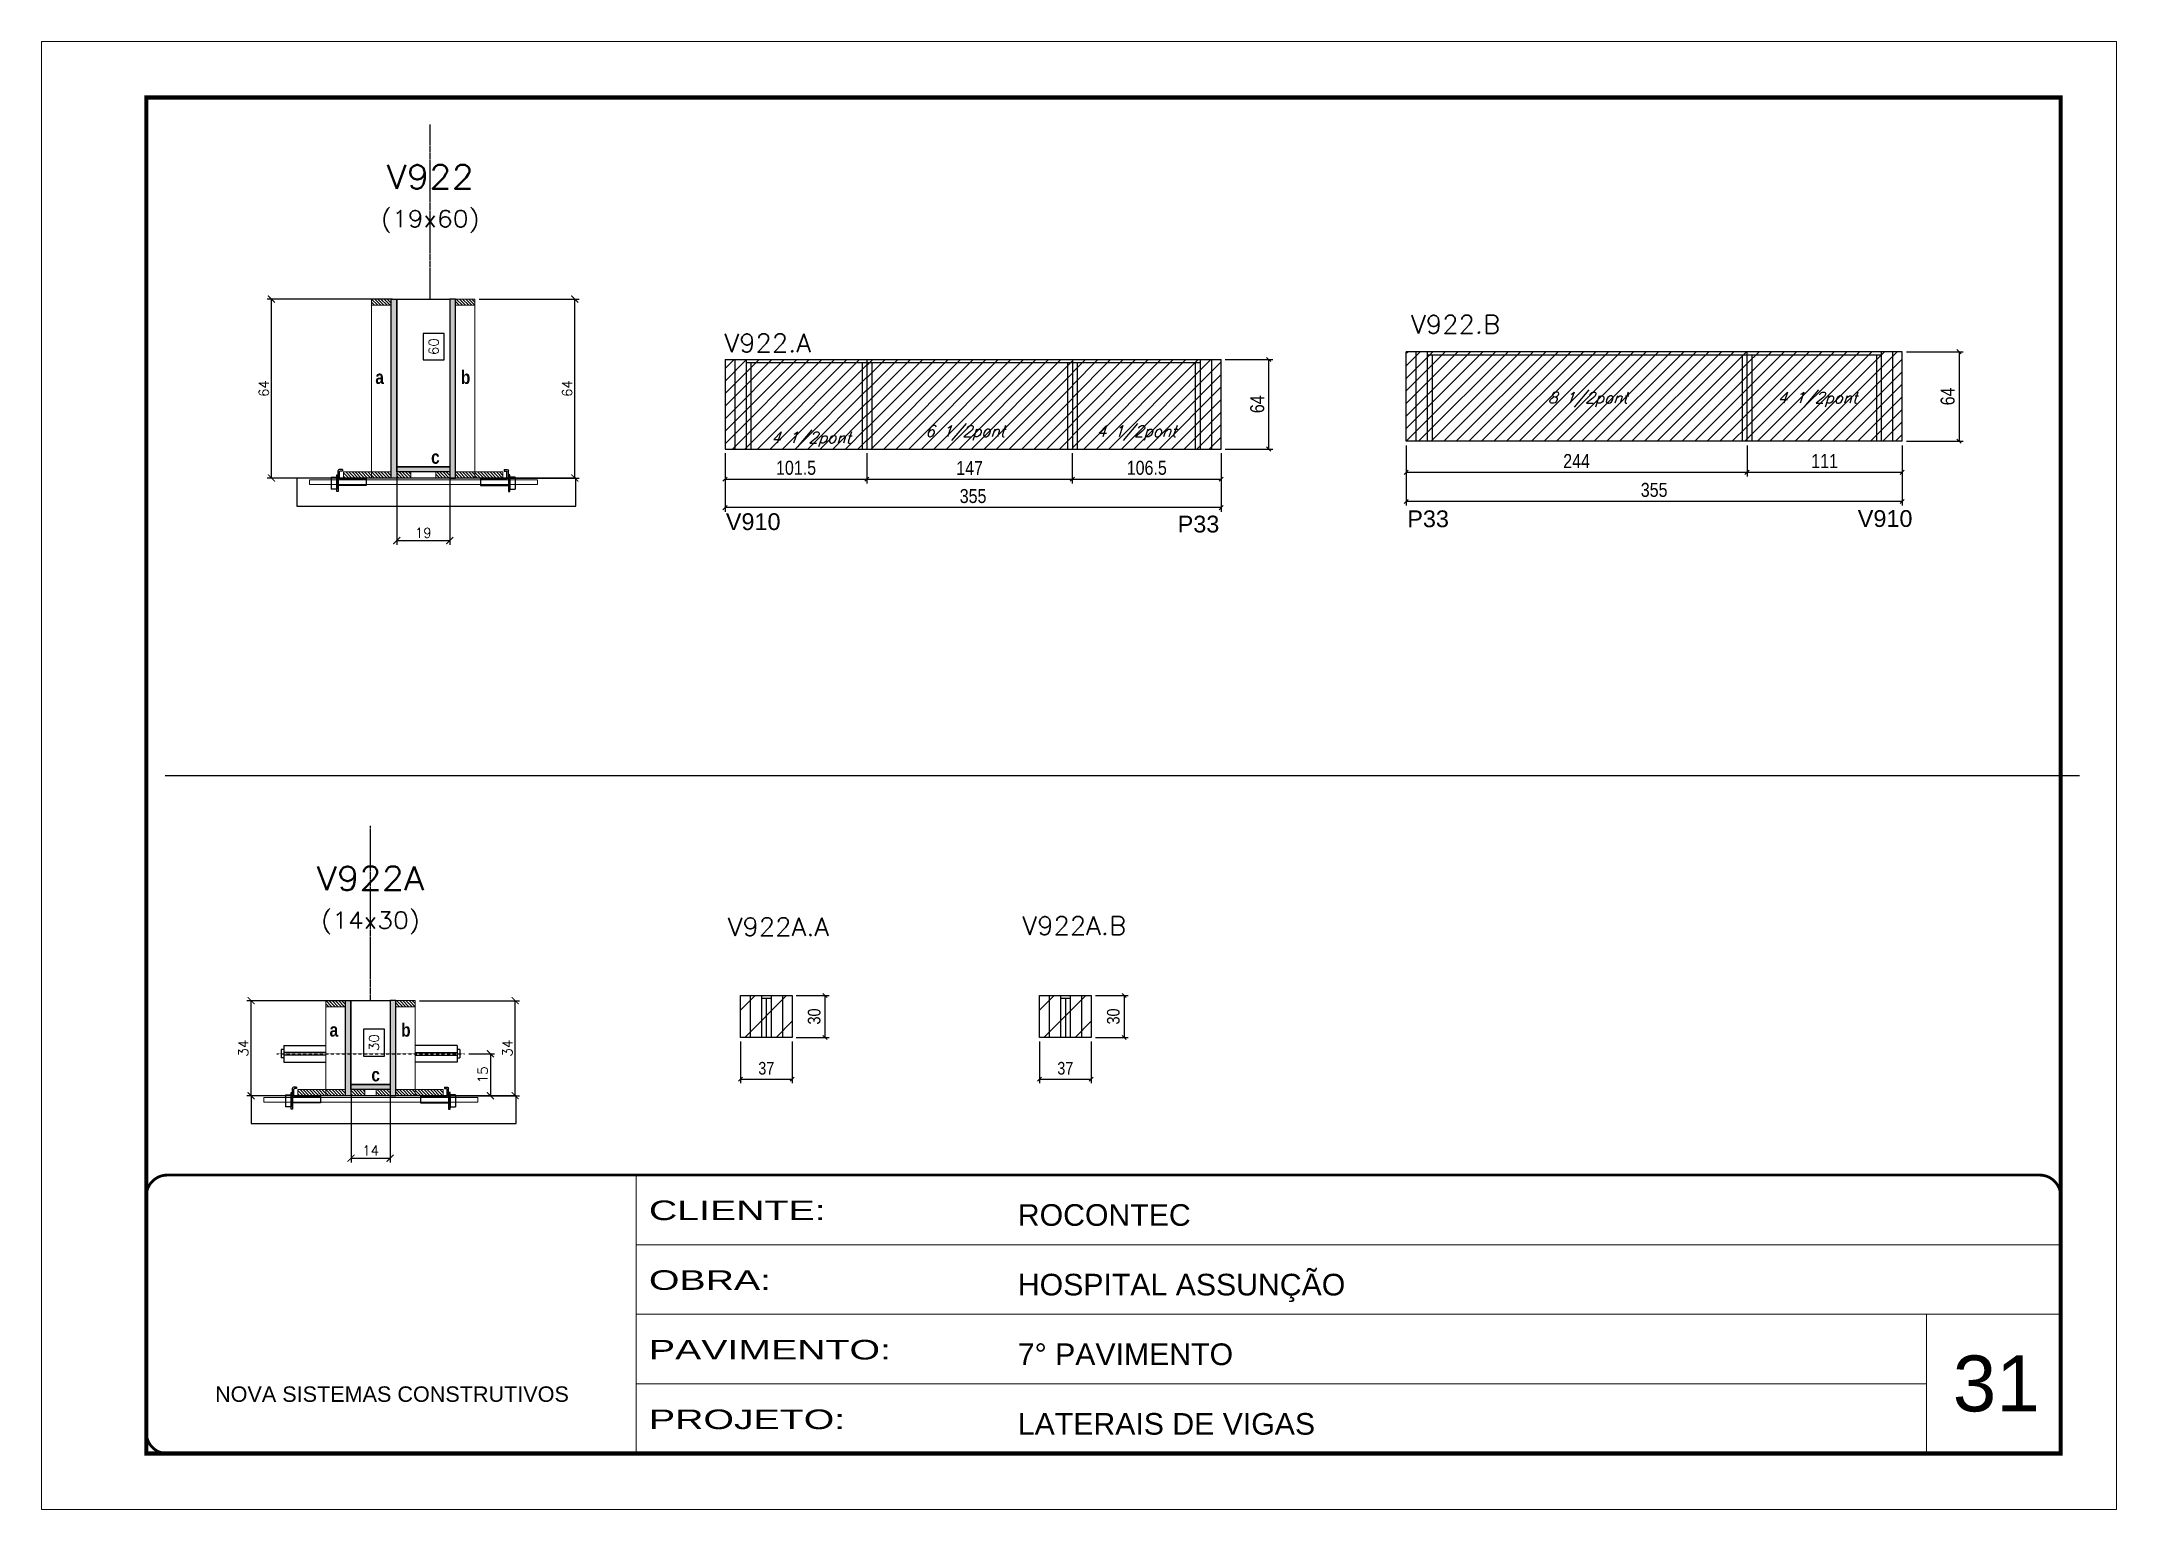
# Model space of a CAD drawing. Extents: x -20960 to -5926, y -2106 to 21915.
# Drawn here: x -9010 to -7525, y 12825 to 13875 of the extents above; entities that cross this region are included whole.
import ezdxf
from ezdxf.enums import TextEntityAlignment as Align

# ---------------------------------------------------------------- set-up
doc = ezdxf.new("R2010")
doc.units = 0
for name, pattern in [('CONTINUO', [0]), ('DASHED', [0.75, 0.5, -0.25]), ('HIDDEN', [0.375, 0.25, -0.125])]:
    doc.linetypes.add(name, pattern=pattern)
for name, color, linetype in [('5', 5, 'Continuous'), ('barrote', 251, 'Continuous'), ('COTA', 241, 'Continuous'), ('Cota Seção (2x)', 4, 'Continuous'), ('detalhes', 4, 'Continuous'), ('Painéis', 200, 'Continuous'), ('presilha', 1, 'Continuous'), ('Reaproveitamento', 251, 'Continuous'), ('SARR_2.2x7', 40, 'Continuous'), ('SARR_3.5x7', 81, 'Continuous'), ('TENSOR', 3, 'Continuous'), ('texto', 7, 'Continuous'), ('Texto de Titulo', 7, 'Continuous'), ('Texto Qtd Sarr', 242, 'Continuous')]:
    doc.layers.add(name, color=color, linetype=linetype)
for name, color, linetype, lineweight in [('CARIMBO', 255, 'Continuous', 9), ('CONCRETO', 251, 'Continuous', 25), ('Folhas', 255, 'Continuous', 9), ('Hachura', 251, 'Continuous', 9), ('Madeira', 126, 'Continuous', 18), ('SARRAFO DE PRESSAO', 251, 'DASHED', 9), ('SCO-___-LAJ', 2, 'Continuous', 0), ('Texto Seção', 7, 'Continuous', 15)]:
    doc.layers.add(name, color=color, linetype=linetype, lineweight=lineweight)
doc.styles.add('ARIAL', font='arial.ttf')
doc.styles.add('COTA TECNICA', font='techl___.ttf', dxfattribs={"height": 10})
doc.styles.add('COTA TECNICA-50', font='techl___.ttf', dxfattribs={"height": 9})
doc.styles.add('REGUA-120', font='ROMANS.shx', dxfattribs={"height": 15})
doc.styles.add('Romans', font='romans.shx')
doc.styles.get("Standard").update_dxf_attribs({"font": 'arial.ttf'})
doc.styles.add('TECNICA', font='techb___.ttf', dxfattribs={"height": 10})
doc.styles.add('Tecnologia', font='')
doc.styles.get('Tecnologia').set_extended_font_data('Forgotten Futurist')
doc.dimstyles.new('COTA PAINEL-50', dxfattribs={"dimtxt": 9, "dimasz": 3, "dimexe": 3, "dimexo": 3, "dimgap": 3, "dimtad": 1, "dimdec": 1, "dimzin": 12, "dimdsep": 46, "dimtxsty": 'COTA TECNICA-50', "dimblk1": 'OBLIQUE', "dimblk2": 'OBLIQUE', "dimsah": 1, "dimcen": 0.9, "dimclrd": 4, "dimclre": 4, "dimclrt": 240, "dimadec": 1, "dimazin": 3, "dimtfac": 1, "dimtdec": 1, "dimtmove": 0, "dimatfit": 3, "dimfxl": 1, "dimtolj": 1, "dimtzin": 12, "dimarcsym": 0})
doc.dimstyles.new('Cota Seção (2x)', dxfattribs={"dimtxt": 7, "dimasz": 5, "dimexe": 3, "dimexo": 3, "dimgap": 2, "dimtad": 3, "dimdec": 1, "dimlfac": 0.5, "dimzin": 12, "dimdsep": 46, "dimtxsty": 'Romans', "dimblk": 'ARCHTICK', "dimcen": 0, "dimclrd": 4, "dimclre": 4, "dimclrt": 1, "dimadec": 1, "dimazin": 3, "dimtfac": 1, "dimtdec": 1, "dimtmove": 0, "dimatfit": 3, "dimldrblk": 'OBLIQUE', "dimfxl": 1, "dimtolj": 1, "dimtzin": 12, "dimarcsym": 0})
doc.dimstyles.new('Cota Seção interna', dxfattribs={"dimtxt": 7, "dimasz": 6, "dimexe": 0.18, "dimexo": 2, "dimgap": -4, "dimtad": 3, "dimdec": 1, "dimlfac": 0.5, "dimzin": 12, "dimdsep": 46, "dimtxsty": 'Romans', "dimblk": 'ARCHTICK', "dimcen": 0.09, "dimse1": 1, "dimse2": 1, "dimsd1": 1, "dimsd2": 1, "dimclrd": 180, "dimclre": 5, "dimclrt": 1, "dimadec": 0, "dimazin": 3, "dimtfac": 1, "dimtdec": 1, "dimtofl": 0, "dimtmove": 0, "dimatfit": 3, "dimldrblk": 'ARCHTICK', "dimfxl": 1, "dimtolj": 1, "dimtzin": 0, "dimarcsym": 0})
doc.dimstyles.new('PAINEL', dxfattribs={"dimtxt": 10, "dimasz": 3, "dimexe": 3, "dimexo": 3, "dimgap": 3, "dimtad": 1, "dimdec": 1, "dimzin": 12, "dimdsep": 46, "dimtxsty": 'COTA TECNICA', "dimblk1": 'OBLIQUE', "dimblk2": 'OBLIQUE', "dimsah": 1, "dimcen": 0.9, "dimclrd": 4, "dimclre": 4, "dimclrt": 240, "dimadec": 1, "dimazin": 3, "dimtfac": 1, "dimtdec": 1, "dimtmove": 0, "dimatfit": 3, "dimfxl": 1, "dimtolj": 1, "dimtzin": 12, "dimarcsym": 0})
pattern_1 = [(315, (14158.1016, 4891.6984), (1.12253202, 1.12253202), [])]
pattern_2 = [(315, (14168.1016, 4891.6984), (1.12253202, 1.12253202), [])]
pattern_3 = [(315, (14200.8517, 5333.4615), (1.12253202, 1.12253202), [])]
pattern_4 = [(315, (14200.8517, 5259.8615), (1.12253202, 1.12253202), [])]
pattern_5 = [(45, (-150141.1516, -16749.981), (-4.49012806, 4.49012806), [])]
pattern_6 = [(45, (-149043.5506, -16953.9955), (-4.49012806, 4.49012806), [])]

msp = doc.modelspace()

# ---------------------------------------------------------------- texts
at = {"layer": '5', "linetype": 'Continuous'}
for s, rotation, p in [('V910', 0.00004, (-8520.24, 13525.93)), ('P33', 0.00004, (-8196.89, 13524.21)), ('P33', 359.99996, (-8032.56, 13527.99)), ('V910', 359.99996, (-7710.16, 13528.16))]:
    msp.add_text(s, height=12, rotation=rotation, dxfattribs=at).set_placement(p)
at = {"layer": 'CARIMBO', "style": 'ARIAL'}
msp.add_text('31', height=40, dxfattribs=at).set_placement((-7642.14, 12895.51))
at = {"layer": 'detalhes', "style": 'TECNICA'}
for s, p in [('a', (-8771.07, 13630.44)), ('b', (-8709.84, 13630.43)), ('c', (-8731.17, 13573.34)), ('b', (-8752.59, 13163.57)), ('a', (-8803.82, 13163.58)), ('c', (-8773.92, 13131.58))]:
    msp.add_text(s, height=9.6, dxfattribs=at).set_placement(p)
at = {"layer": 'texto', "color": 2, "char_height": 8, "attachment_point": 5, "style": 'Romans'}
for s, insert in [('{\\Q19;\\C256;8 1/2pont}', (-7903.38, 13619.26)), ('{\\Q19;\\C256;4 1/2pont}', (-7738.99, 13619.26)), ('{\\Q19;\\C256;4 1/2pont}', (-8459.29, 13590.77)), ('{\\Q19;\\C256;6 1/2pont}', (-8349.02, 13595.33)), ('{\\Q19;\\C256;4 1/2pont}', (-8226.31, 13595.33))]:
    msp.add_mtext(s, dxfattribs=dict(at, insert=insert))
at = {"layer": 'Texto Seção', "style": 'REGUA-120', "width": 1.05}
for s, p in [('V922.B', (-8029.79, 13666.54)), ('V922.A', (-8521.23, 13653.21)), ('V922A.A', (-8518.85, 13235.67)), ('V922A.B', (-8307.99, 13236.46))]:
    msp.add_text(s, height=13, dxfattribs=at).set_placement(p)

# ---------------------------------------------------------------- blocks, each defined once
blk = doc.blocks.new('9999999999')
at = {"color": 30, "linetype": 'CONTINUO'}
for p, q in [((98564.6, 34230.2), (98564.6, 34429.4)), ((98564.6, 34379.6), (99584, 34379.6)), ((98564.6, 34329.8), (99488, 34329.8)), ((99584, 34329.8), (99488, 34329.8)), ((99488, 34329.8), (99488, 34230.2)), ((98564.6, 34280), (99488, 34280))]:
    blk.add_line(p, q, dxfattribs=at)
at = {"color": 30, "linetype": 'CONTINUO', "const_width": 2}
blk.add_lwpolyline([(99584, 34230.2), (99584, 34414.4, 0.414214), (99569, 34429.4), (98229, 34429.4, 0.414214), (98214, 34414.4), (98214, 34245.2, 0.414214), (98229, 34230.2), (99584, 34230.2)], format="xyb", dxfattribs=at)
at = {"layer": 'Folhas'}
blk.add_lwpolyline([(98139, 34190.2), (99624, 34190.2), (99624, 35240.2), (98139, 35240.2)], close=True, dxfattribs=at)
at = {"layer": 'Folhas', "color": 30, "const_width": 3}
blk.add_lwpolyline([(98214, 34230.2), (99584, 34230.2), (99584, 35200.2), (98214, 35200.2)], close=True, dxfattribs=at)
at = {"color": 7, "linetype": 'Continuous', "ltscale": 5, "style": 'ARIAL'}
for s, height, p in [('ROCONTEC', 15.48, (98837.7, 34393.1)), ('HOSPITAL ASSUNÇÃO', 15.483, (98837.7, 34343.3)), ('7° PAVIMENTO', 15.483, (98837.7, 34293.5)), ('NOVA SISTEMAS CONSTRUTIVOS', 11.059, (98263.2, 34267.2)), ('LATERAIS DE VIGAS', 15.483, (98837.7, 34243.7))]:
    blk.add_text(s, height=height, dxfattribs=at).set_placement(p)
at = {"layer": 'Folhas', "color": 7, "style": 'Tecnologia', "width": 1.5}
for s, p in [('CLIENTE:', (98573.7, 34397.2)), ('OBRA:', (98573.7, 34347.3)), ('PAVIMENTO:', (98573.7, 34297.5)), ('PROJETO:', (98573.7, 34247.7))]:
    blk.add_text(s, height=14, dxfattribs=at).set_placement(p)
blk = doc.blocks.new('_ArchTick')
at = {"color": 0, "linetype": 'ByBlock', "const_width": 0.15}
blk.add_lwpolyline([(-0.5, -0.5), (0.5, 0.5)], dxfattribs=at)
blk = doc.blocks.new('*D1193')
at = {"layer": 'COTA', "color": 4, "lineweight": -2, "transparency": 16777216}
for p, q in [((-8791.5, 13189.3), (-8863, 13189.3)), ((-8860, 13121.3), (-8860, 13189.3)), ((-8829.5, 13121.3), (-8863, 13121.3))]:
    blk.add_line(p, q, dxfattribs=at)
at = {"layer": 'Defpoints', "color": 0, "transparency": 16777216}
for p in [(-8860, 13189.3), (-8788.5, 13189.3), (-8826.5, 13121.3)]:
    blk.add_point(p, dxfattribs=at)
at = {"layer": 'COTA', "color": 4, "lineweight": -2, "transparency": 16777216, "xscale": 5, "yscale": 5, "zscale": 5}
for p, rotation in [((-8860, 13189.3), 90), ((-8860, 13121.3), 270)]:
    blk.add_blockref('_ArchTick', p, dxfattribs=dict(at, rotation=rotation))
at = {"layer": 'COTA', "color": 1, "transparency": 16777216, "insert": (-8865.5, 13155.3), "char_height": 7, "attachment_point": 5, "rotation": 90, "style": 'Romans'}
blk.add_mtext('\\A1;34', dxfattribs=at)
blk = doc.blocks.new('_Oblique')
at = {"color": 0, "linetype": 'ByBlock', "lineweight": -2}
blk.add_line((-0.5, -0.5), (0.5, 0.5), dxfattribs=at)
blk = doc.blocks.new('*D1194')
at = {"layer": 'COTA', "color": 4, "lineweight": -2, "transparency": 16777216}
for p, q in [((-8739.5, 13189.3), (-8668, 13189.3)), ((-8671, 13121.3), (-8671, 13189.3)), ((-8719.5, 13121.3), (-8668, 13121.3))]:
    blk.add_line(p, q, dxfattribs=at)
at = {"layer": 'Defpoints', "color": 0, "transparency": 16777216}
for p in [(-8742.5, 13189.3), (-8671, 13189.3), (-8722.5, 13121.3)]:
    blk.add_point(p, dxfattribs=at)
at = {"layer": 'COTA', "color": 4, "lineweight": -2, "transparency": 16777216, "xscale": 5, "yscale": 5, "zscale": 5}
for p, rotation in [((-8671, 13189.3), 90), ((-8671, 13121.3), 270)]:
    blk.add_blockref('_ArchTick', p, dxfattribs=dict(at, rotation=rotation))
at = {"layer": 'COTA', "color": 1, "transparency": 16777216, "insert": (-8676.5, 13155.3), "char_height": 7, "attachment_point": 5, "rotation": 90, "style": 'Romans'}
blk.add_mtext('\\A1;34', dxfattribs=at)
blk = doc.blocks.new('*D1195')
at = {"layer": 'Cota Seção (2x)', "color": 180, "lineweight": -2, "transparency": 16777216}
for p, q in [((-8764.5, 13169), (-8779.5, 13169)), ((-8779.5, 13169), (-8779.5, 13149.7)), ((-8764.5, 13149.7), (-8764.5, 13169)), ((-8779.5, 13149.7), (-8764.5, 13149.7))]:
    blk.add_line(p, q, dxfattribs=at)
at = {"layer": 'Defpoints', "color": 0, "transparency": 16777216}
for p in [(-8760.5, 13189.3), (-8760.5, 13189.3), (-8760.5, 13129.3)]:
    blk.add_point(p, dxfattribs=at)
at = {"layer": 'Cota Seção (2x)', "color": 1, "transparency": 16777216, "insert": (-8772, 13159.3), "char_height": 7, "attachment_point": 5, "rotation": 90, "style": 'Romans'}
blk.add_mtext('\\A1;30', dxfattribs=at)
blk = doc.blocks.new('titulo1')
at = {"layer": 'Defpoints', "color": 252, "linetype": 'HIDDEN', "ltscale": 2}
blk.add_line((0, 0), (0, 125), dxfattribs=at)
at = {"layer": 'Defpoints', "style": 'Romans', "oblique": 15}
blk.add_attdef('FOLHA', text='', height=10, dxfattribs=at).set_placement((0, 15.6), align=Align.MIDDLE_CENTER)
at = {"layer": 'Texto Qtd Sarr', "color": 3, "style": 'Romans', "oblique": 15}
for tag, height, p in [('TITULO', 17, (0, 71.4)), ('SEÇÃO', 12, (0, 41.5))]:
    blk.add_attdef(tag, text='', height=height, dxfattribs=at).set_placement(p, align=Align.MIDDLE_CENTER)
blk = doc.blocks.new('PRESILHA METÁLICA 1')
at = {"layer": 'presilha'}
for p, q in [((0, 13), (6, 13)), ((0, 13), (0, 0)), ((6, 0), (0, 0)), ((6, 15.5), (7.5, 15.5)), ((6, -2.5), (6, 15.5)), ((6, 13), (6, 0)), ((7.5, 10.6), (7.5, 19.9)), ((7.5, 15.5), (7.5, -2.5)), ((37.5, 4.1), (7.5, 4.1)), ((12, 21), (8.6, 21)), ((9, 11.6), (9, 18.9)), ((12, 19.5), (9.6, 19.5)), ((37.5, 11), (9.6, 11)), ((12, 21), (12, 19.5)), ((37.5, 11), (37.5, 4.1)), ((7.5, -2.5), (6, -2.5))]:
    blk.add_line(p, q, dxfattribs=at)
for centre, radius, start, end in [((8.6, 19.9), 1.14, 90, 180), ((9.6, 18.9), 0.57, 90, 180), ((9.6, 11.6), 0.57, 180, 270)]:
    blk.add_arc(centre, radius, start, end, dxfattribs=at)
blk = doc.blocks.new('*D1196')
at = {"layer": 'COTA', "color": 4, "lineweight": -2, "transparency": 16777216}
for p, q in [((-8788.5, 13122.7), (-8788.5, 13073.6)), ((-8760.5, 13122.7), (-8760.5, 13073.6)), ((-8788.5, 13076.6), (-8760.5, 13076.6))]:
    blk.add_line(p, q, dxfattribs=at)
at = {"layer": 'Defpoints', "color": 0, "transparency": 16777216}
for p in [(-8788.5, 13125.7), (-8760.5, 13125.7), (-8760.5, 13076.6)]:
    blk.add_point(p, dxfattribs=at)
at = {"layer": 'COTA', "color": 4, "lineweight": -2, "transparency": 16777216, "xscale": 5, "yscale": 5, "zscale": 5, "rotation": 180}
blk.add_blockref('_ArchTick', (-8788.5, 13076.6), dxfattribs=at)
at = {"layer": 'COTA', "color": 4, "lineweight": -2, "transparency": 16777216, "xscale": 5, "yscale": 5, "zscale": 5}
blk.add_blockref('_ArchTick', (-8760.5, 13076.6), dxfattribs=at)
at = {"layer": 'COTA', "color": 1, "transparency": 16777216, "insert": (-8774.5, 13082.1), "char_height": 7, "attachment_point": 5, "style": 'Romans'}
blk.add_mtext('\\A1;14', dxfattribs=at)
blk = doc.blocks.new('*D1197')
at = {"layer": 'COTA', "color": 4, "lineweight": -2, "transparency": 16777216}
for p, q in [((-8704.2, 13151.3), (-8685.7, 13151.3)), ((-8688.7, 13151.3), (-8688.7, 13121.3)), ((-8704.2, 13121.3), (-8685.7, 13121.3))]:
    blk.add_line(p, q, dxfattribs=at)
at = {"layer": 'Defpoints', "color": 0, "transparency": 16777216}
for p in [(-8707.2, 13151.3), (-8707.2, 13121.3), (-8688.7, 13121.3)]:
    blk.add_point(p, dxfattribs=at)
at = {"layer": 'COTA', "color": 4, "lineweight": -2, "transparency": 16777216, "xscale": 5, "yscale": 5, "zscale": 5}
for p, rotation in [((-8688.7, 13151.3), 90), ((-8688.7, 13121.3), 270)]:
    blk.add_blockref('_ArchTick', p, dxfattribs=dict(at, rotation=rotation))
at = {"layer": 'COTA', "color": 1, "transparency": 16777216, "insert": (-8694.2, 13136.3), "char_height": 7, "attachment_point": 5, "rotation": 90, "style": 'Romans'}
blk.add_mtext('\\A1;15', dxfattribs=at)
blk = doc.blocks.new('*D1507')
at = {"layer": 'COTA', "color": 4, "lineweight": -2, "transparency": 16777216}
for p, q in [((-8469.8, 13193), (-8446.3, 13193)), ((-8449.3, 13193), (-8449.3, 13163)), ((-8469.8, 13163), (-8446.3, 13163))]:
    blk.add_line(p, q, dxfattribs=at)
at = {"layer": 'Defpoints', "color": 0, "transparency": 16777216}
for p in [(-8472.8, 13193), (-8472.8, 13163), (-8449.3, 13163)]:
    blk.add_point(p, dxfattribs=at)
at = {"layer": 'COTA', "color": 4, "lineweight": -2, "transparency": 16777216, "xscale": 3, "yscale": 3, "zscale": 3}
for p, rotation in [((-8449.3, 13193), 90), ((-8449.3, 13163), 270)]:
    blk.add_blockref('_Oblique', p, dxfattribs=dict(at, rotation=rotation))
at = {"layer": 'COTA', "color": 240, "transparency": 16777216, "insert": (-8457, 13178), "char_height": 9, "attachment_point": 5, "rotation": 90, "style": 'COTA TECNICA-50'}
blk.add_mtext('\\A1;30', dxfattribs=at)
blk = doc.blocks.new('*D1198')
at = {"layer": 'COTA', "color": 4, "lineweight": -2, "transparency": 16777216}
for p, q in [((-8509.8, 13160), (-8509.8, 13130.2)), ((-8472.8, 13160), (-8472.8, 13130.2)), ((-8509.8, 13133.2), (-8472.8, 13133.2))]:
    blk.add_line(p, q, dxfattribs=at)
at = {"layer": 'Defpoints', "color": 0, "transparency": 16777216}
for p in [(-8509.8, 13163), (-8472.8, 13163), (-8472.8, 13133.2)]:
    blk.add_point(p, dxfattribs=at)
at = {"layer": 'COTA', "color": 4, "lineweight": -2, "transparency": 16777216, "xscale": 3, "yscale": 3, "zscale": 3, "rotation": 180}
blk.add_blockref('_Oblique', (-8509.8, 13133.2), dxfattribs=at)
at = {"layer": 'COTA', "color": 4, "lineweight": -2, "transparency": 16777216, "xscale": 3, "yscale": 3, "zscale": 3}
blk.add_blockref('_Oblique', (-8472.8, 13133.2), dxfattribs=at)
at = {"layer": 'COTA', "color": 240, "transparency": 16777216, "insert": (-8491.3, 13140.9), "char_height": 9, "attachment_point": 5, "style": 'COTA TECNICA-50'}
blk.add_mtext('\\A1;37', dxfattribs=at)
blk = doc.blocks.new('*D1224')
at = {"layer": 'COTA', "color": 4, "linetype": 'ByBlock', "lineweight": -2, "transparency": 16777216}
for p, q in [((-8162.8, 13647.9), (-8128.8, 13647.9)), ((-8131.8, 13647.9), (-8131.8, 13583.9)), ((-8162.8, 13583.9), (-8128.8, 13583.9))]:
    blk.add_line(p, q, dxfattribs=at)
at = {"layer": 'Defpoints', "color": 0, "linetype": 'ByBlock', "transparency": 16777216}
for p in [(-8165.8, 13647.9), (-8165.8, 13583.9), (-8131.8, 13583.9)]:
    blk.add_point(p, dxfattribs=at)
at = {"layer": 'COTA', "color": 4, "linetype": 'ByBlock', "lineweight": -2, "transparency": 16777216, "xscale": 3, "yscale": 3, "zscale": 3}
for p, rotation in [((-8131.8, 13647.9), 90), ((-8131.8, 13583.9), 270)]:
    blk.add_blockref('_Oblique', p, dxfattribs=dict(at, rotation=rotation))
at = {"layer": 'COTA', "color": 240, "linetype": 'ByBlock', "transparency": 16777216, "insert": (-8139.9, 13615.9), "char_height": 10, "attachment_point": 5, "rotation": 90, "style": 'COTA TECNICA'}
blk.add_mtext('\\A1;64', dxfattribs=at)
blk = doc.blocks.new('*D1225')
at = {"layer": 'COTA', "color": 4, "linetype": 'ByBlock', "lineweight": -2, "transparency": 16777216}
for p, q in [((-7789.4, 13586.5), (-7789.4, 13564.2)), ((-7678.4, 13586.5), (-7678.4, 13564.2)), ((-7678.4, 13567.2), (-7789.4, 13567.2))]:
    blk.add_line(p, q, dxfattribs=at)
at = {"layer": 'Defpoints', "color": 0, "linetype": 'ByBlock', "transparency": 16777216}
for p in [(-7789.4, 13589.5), (-7678.4, 13589.5), (-7789.4, 13567.2)]:
    blk.add_point(p, dxfattribs=at)
at = {"layer": 'COTA', "color": 4, "linetype": 'ByBlock', "lineweight": -2, "transparency": 16777216, "xscale": 3, "yscale": 3, "zscale": 3, "rotation": 180}
blk.add_blockref('_Oblique', (-7789.4, 13567.2), dxfattribs=at)
at = {"layer": 'COTA', "color": 4, "linetype": 'ByBlock', "lineweight": -2, "transparency": 16777216, "xscale": 3, "yscale": 3, "zscale": 3}
blk.add_blockref('_Oblique', (-7678.4, 13567.2), dxfattribs=at)
at = {"layer": 'COTA', "color": 240, "linetype": 'ByBlock', "transparency": 16777216, "insert": (-7733.9, 13575.3), "char_height": 10, "attachment_point": 5, "style": 'COTA TECNICA'}
blk.add_mtext('\\A1;111', dxfattribs=at)
blk = doc.blocks.new('*D1226')
at = {"layer": 'COTA', "color": 4, "linetype": 'ByBlock', "lineweight": -2, "transparency": 16777216}
for p, q in [((-8033.4, 13586.5), (-8033.4, 13564.2)), ((-7789.4, 13586.5), (-7789.4, 13564.2)), ((-7789.4, 13567.2), (-8033.4, 13567.2))]:
    blk.add_line(p, q, dxfattribs=at)
at = {"layer": 'Defpoints', "color": 0, "linetype": 'ByBlock', "transparency": 16777216}
for p in [(-8033.4, 13589.5), (-7789.4, 13589.5), (-8033.4, 13567.2)]:
    blk.add_point(p, dxfattribs=at)
at = {"layer": 'COTA', "color": 4, "linetype": 'ByBlock', "lineweight": -2, "transparency": 16777216, "xscale": 3, "yscale": 3, "zscale": 3, "rotation": 180}
blk.add_blockref('_Oblique', (-8033.4, 13567.2), dxfattribs=at)
at = {"layer": 'COTA', "color": 4, "linetype": 'ByBlock', "lineweight": -2, "transparency": 16777216, "xscale": 3, "yscale": 3, "zscale": 3}
blk.add_blockref('_Oblique', (-7789.4, 13567.2), dxfattribs=at)
at = {"layer": 'COTA', "color": 240, "linetype": 'ByBlock', "transparency": 16777216, "insert": (-7911.4, 13575.3), "char_height": 10, "attachment_point": 5, "style": 'COTA TECNICA'}
blk.add_mtext('\\A1;244', dxfattribs=at)
blk = doc.blocks.new('*D1227')
at = {"layer": 'COTA', "color": 4, "linetype": 'ByBlock', "lineweight": -2, "transparency": 16777216}
for p, q in [((-7675.4, 13653.5), (-7634.7, 13653.5)), ((-7637.7, 13653.5), (-7637.7, 13589.5)), ((-7675.4, 13589.5), (-7634.7, 13589.5))]:
    blk.add_line(p, q, dxfattribs=at)
at = {"layer": 'Defpoints', "color": 0, "linetype": 'ByBlock', "transparency": 16777216}
for p in [(-7678.4, 13653.5), (-7678.4, 13589.5), (-7637.7, 13589.5)]:
    blk.add_point(p, dxfattribs=at)
at = {"layer": 'COTA', "color": 4, "linetype": 'ByBlock', "lineweight": -2, "transparency": 16777216, "xscale": 3, "yscale": 3, "zscale": 3}
for p, rotation in [((-7637.7, 13653.5), 90), ((-7637.7, 13589.5), 270)]:
    blk.add_blockref('_Oblique', p, dxfattribs=dict(at, rotation=rotation))
at = {"layer": 'COTA', "color": 240, "linetype": 'ByBlock', "transparency": 16777216, "insert": (-7645.8, 13621.5), "char_height": 10, "attachment_point": 5, "rotation": 90, "style": 'COTA TECNICA'}
blk.add_mtext('\\A1;64', dxfattribs=at)
blk = doc.blocks.new('*D1228')
at = {"layer": 'COTA', "color": 4, "lineweight": -2, "transparency": 16777216}
for p, q in [((-8758.8, 13691.1), (-8848.4, 13691.1)), ((-8845.4, 13563.1), (-8845.4, 13691.1)), ((-8796.8, 13563.1), (-8848.4, 13563.1))]:
    blk.add_line(p, q, dxfattribs=at)
at = {"layer": 'Defpoints', "color": 0, "transparency": 16777216}
for p in [(-8845.4, 13691.1), (-8755.8, 13691.1), (-8793.8, 13563.1)]:
    blk.add_point(p, dxfattribs=at)
at = {"layer": 'COTA', "color": 4, "lineweight": -2, "transparency": 16777216, "xscale": 5, "yscale": 5, "zscale": 5}
for p, rotation in [((-8845.4, 13691.1), 90), ((-8845.4, 13563.1), 270)]:
    blk.add_blockref('_ArchTick', p, dxfattribs=dict(at, rotation=rotation))
at = {"layer": 'COTA', "color": 1, "transparency": 16777216, "insert": (-8850.9, 13627.1), "char_height": 7, "attachment_point": 5, "rotation": 90, "style": 'Romans'}
blk.add_mtext('\\A1;64', dxfattribs=at)
blk = doc.blocks.new('*D1229')
at = {"layer": 'COTA', "color": 4, "lineweight": -2, "transparency": 16777216}
for p, q in [((-8696.8, 13691.1), (-8625.3, 13691.1)), ((-8628.3, 13563.1), (-8628.3, 13691.1)), ((-8676.8, 13563.1), (-8625.3, 13563.1))]:
    blk.add_line(p, q, dxfattribs=at)
at = {"layer": 'Defpoints', "color": 0, "transparency": 16777216}
for p in [(-8699.8, 13691.1), (-8628.3, 13691.1), (-8679.8, 13563.1)]:
    blk.add_point(p, dxfattribs=at)
at = {"layer": 'COTA', "color": 4, "lineweight": -2, "transparency": 16777216, "xscale": 5, "yscale": 5, "zscale": 5}
for p, rotation in [((-8628.3, 13691.1), 90), ((-8628.3, 13563.1), 270)]:
    blk.add_blockref('_ArchTick', p, dxfattribs=dict(at, rotation=rotation))
at = {"layer": 'COTA', "color": 1, "transparency": 16777216, "insert": (-8633.8, 13627.1), "char_height": 7, "attachment_point": 5, "rotation": 90, "style": 'Romans'}
blk.add_mtext('\\A1;64', dxfattribs=at)
blk = doc.blocks.new('*D1230')
at = {"layer": 'Cota Seção (2x)', "color": 180, "lineweight": -2, "transparency": 16777216}
for p, q in [((-8721.8, 13666.6), (-8736.8, 13666.6)), ((-8736.8, 13666.6), (-8736.8, 13647.6)), ((-8721.8, 13647.6), (-8721.8, 13666.6)), ((-8736.8, 13647.6), (-8721.8, 13647.6))]:
    blk.add_line(p, q, dxfattribs=at)
at = {"layer": 'Defpoints', "color": 0, "transparency": 16777216}
for p in [(-8717.8, 13691.1), (-8717.8, 13691.1), (-8717.8, 13571.1)]:
    blk.add_point(p, dxfattribs=at)
at = {"layer": 'Cota Seção (2x)', "color": 1, "transparency": 16777216, "insert": (-8729.3, 13657.1), "char_height": 7, "attachment_point": 5, "rotation": 90, "style": 'Romans'}
blk.add_mtext('\\A1;60', dxfattribs=at)
blk = doc.blocks.new('*D1231')
at = {"layer": 'COTA', "color": 4, "lineweight": -2, "transparency": 16777216}
for p, q in [((-8755.8, 13564.5), (-8755.8, 13515.4)), ((-8717.8, 13564.5), (-8717.8, 13515.4)), ((-8755.8, 13518.4), (-8717.8, 13518.4))]:
    blk.add_line(p, q, dxfattribs=at)
at = {"layer": 'Defpoints', "color": 0, "transparency": 16777216}
for p in [(-8755.8, 13567.5), (-8717.8, 13567.5), (-8717.8, 13518.4)]:
    blk.add_point(p, dxfattribs=at)
at = {"layer": 'COTA', "color": 4, "lineweight": -2, "transparency": 16777216, "xscale": 5, "yscale": 5, "zscale": 5, "rotation": 180}
blk.add_blockref('_ArchTick', (-8755.8, 13518.4), dxfattribs=at)
at = {"layer": 'COTA', "color": 4, "lineweight": -2, "transparency": 16777216, "xscale": 5, "yscale": 5, "zscale": 5}
blk.add_blockref('_ArchTick', (-8717.8, 13518.4), dxfattribs=at)
at = {"layer": 'COTA', "color": 1, "transparency": 16777216, "insert": (-8736.8, 13523.9), "char_height": 7, "attachment_point": 5, "style": 'Romans'}
blk.add_mtext('\\A1;19', dxfattribs=at)
blk = doc.blocks.new('*D1514')
at = {"layer": 'COTA', "color": 4, "lineweight": -2, "ltscale": 25, "transparency": 16777216}
for p, q in [((-8520.8, 13580.9), (-8520.8, 13559.3)), ((-8419.3, 13580.9), (-8419.3, 13559.3)), ((-8520.8, 13562.3), (-8419.3, 13562.3))]:
    blk.add_line(p, q, dxfattribs=at)
at = {"layer": 'Defpoints', "color": 0, "ltscale": 25, "transparency": 16777216}
for p in [(-8520.8, 13583.9), (-8419.3, 13583.9), (-8419.3, 13562.3)]:
    blk.add_point(p, dxfattribs=at)
at = {"layer": 'COTA', "color": 4, "lineweight": -2, "ltscale": 25, "transparency": 16777216, "xscale": 3, "yscale": 3, "zscale": 3, "rotation": 180}
blk.add_blockref('_Oblique', (-8520.8, 13562.3), dxfattribs=at)
at = {"layer": 'COTA', "color": 4, "lineweight": -2, "ltscale": 25, "transparency": 16777216, "xscale": 3, "yscale": 3, "zscale": 3}
blk.add_blockref('_Oblique', (-8419.3, 13562.3), dxfattribs=at)
at = {"layer": 'COTA', "color": 240, "ltscale": 25, "transparency": 16777216, "insert": (-8470, 13570.4), "char_height": 10, "attachment_point": 5, "style": 'COTA TECNICA'}
blk.add_mtext('\\A1;101.5', dxfattribs=at)
blk = doc.blocks.new('*D1515')
at = {"layer": 'COTA', "color": 4, "lineweight": -2, "ltscale": 25, "transparency": 16777216}
for p, q in [((-8419.3, 13580.9), (-8419.3, 13559.3)), ((-8272.3, 13580.9), (-8272.3, 13559.3)), ((-8419.3, 13562.3), (-8272.3, 13562.3))]:
    blk.add_line(p, q, dxfattribs=at)
at = {"layer": 'Defpoints', "color": 0, "ltscale": 25, "transparency": 16777216}
for p in [(-8419.3, 13583.9), (-8272.3, 13583.9), (-8272.3, 13562.3)]:
    blk.add_point(p, dxfattribs=at)
at = {"layer": 'COTA', "color": 4, "lineweight": -2, "ltscale": 25, "transparency": 16777216, "xscale": 3, "yscale": 3, "zscale": 3, "rotation": 180}
blk.add_blockref('_Oblique', (-8419.3, 13562.3), dxfattribs=at)
at = {"layer": 'COTA', "color": 4, "lineweight": -2, "ltscale": 25, "transparency": 16777216, "xscale": 3, "yscale": 3, "zscale": 3}
blk.add_blockref('_Oblique', (-8272.3, 13562.3), dxfattribs=at)
at = {"layer": 'COTA', "color": 240, "ltscale": 25, "transparency": 16777216, "insert": (-8345.8, 13570.3), "char_height": 10, "attachment_point": 5, "style": 'COTA TECNICA'}
blk.add_mtext('\\A1;147', dxfattribs=at)
blk = doc.blocks.new('*D1516')
at = {"layer": 'COTA', "color": 4, "lineweight": -2, "ltscale": 25, "transparency": 16777216}
for p, q in [((-8272.3, 13580.9), (-8272.3, 13559.3)), ((-8165.8, 13580.9), (-8165.8, 13559.3)), ((-8272.3, 13562.3), (-8165.8, 13562.3))]:
    blk.add_line(p, q, dxfattribs=at)
at = {"layer": 'Defpoints', "color": 0, "ltscale": 25, "transparency": 16777216}
for p in [(-8272.3, 13583.9), (-8165.8, 13583.9), (-8165.8, 13562.3)]:
    blk.add_point(p, dxfattribs=at)
at = {"layer": 'COTA', "color": 4, "lineweight": -2, "ltscale": 25, "transparency": 16777216, "xscale": 3, "yscale": 3, "zscale": 3, "rotation": 180}
blk.add_blockref('_Oblique', (-8272.3, 13562.3), dxfattribs=at)
at = {"layer": 'COTA', "color": 4, "lineweight": -2, "ltscale": 25, "transparency": 16777216, "xscale": 3, "yscale": 3, "zscale": 3}
blk.add_blockref('_Oblique', (-8165.8, 13562.3), dxfattribs=at)
at = {"layer": 'COTA', "color": 240, "ltscale": 25, "transparency": 16777216, "insert": (-8219, 13570.4), "char_height": 10, "attachment_point": 5, "style": 'COTA TECNICA'}
blk.add_mtext('\\A1;106.5', dxfattribs=at)
blk = doc.blocks.new('*D1517')
at = {"layer": 'COTA', "color": 4, "lineweight": -2, "ltscale": 25, "transparency": 16777216}
for p, q in [((-8520.8, 13580.9), (-8520.8, 13539)), ((-8165.8, 13580.9), (-8165.8, 13539)), ((-8165.8, 13542), (-8520.8, 13542))]:
    blk.add_line(p, q, dxfattribs=at)
at = {"layer": 'Defpoints', "color": 0, "ltscale": 25, "transparency": 16777216}
for p in [(-8520.8, 13583.9), (-8165.8, 13583.9), (-8520.8, 13542)]:
    blk.add_point(p, dxfattribs=at)
at = {"layer": 'COTA', "color": 4, "lineweight": -2, "ltscale": 25, "transparency": 16777216, "xscale": 3, "yscale": 3, "zscale": 3, "rotation": 180}
blk.add_blockref('_Oblique', (-8520.8, 13542), dxfattribs=at)
at = {"layer": 'COTA', "color": 4, "lineweight": -2, "ltscale": 25, "transparency": 16777216, "xscale": 3, "yscale": 3, "zscale": 3}
blk.add_blockref('_Oblique', (-8165.8, 13542), dxfattribs=at)
at = {"layer": 'COTA', "color": 240, "ltscale": 25, "transparency": 16777216, "insert": (-8343.3, 13550.2), "char_height": 10, "attachment_point": 5, "style": 'COTA TECNICA'}
blk.add_mtext('\\A1;355', dxfattribs=at)
blk = doc.blocks.new('*D1518')
at = {"layer": 'COTA', "color": 4, "lineweight": -2, "ltscale": 25, "transparency": 16777216}
for p, q in [((-8033.4, 13586.5), (-8033.4, 13543.4)), ((-7678.4, 13586.5), (-7678.4, 13543.4)), ((-7678.4, 13546.4), (-8033.4, 13546.4))]:
    blk.add_line(p, q, dxfattribs=at)
at = {"layer": 'Defpoints', "color": 0, "ltscale": 25, "transparency": 16777216}
for p in [(-8033.4, 13589.5), (-7678.4, 13589.5), (-8033.4, 13546.4)]:
    blk.add_point(p, dxfattribs=at)
at = {"layer": 'COTA', "color": 4, "lineweight": -2, "ltscale": 25, "transparency": 16777216, "xscale": 3, "yscale": 3, "zscale": 3, "rotation": 180}
blk.add_blockref('_Oblique', (-8033.4, 13546.4), dxfattribs=at)
at = {"layer": 'COTA', "color": 4, "lineweight": -2, "ltscale": 25, "transparency": 16777216, "xscale": 3, "yscale": 3, "zscale": 3}
blk.add_blockref('_Oblique', (-7678.4, 13546.4), dxfattribs=at)
at = {"layer": 'COTA', "color": 240, "ltscale": 25, "transparency": 16777216, "insert": (-7855.9, 13554.6), "char_height": 10, "attachment_point": 5, "style": 'COTA TECNICA'}
blk.add_mtext('\\A1;355', dxfattribs=at)
blk = doc.blocks.new('*D1519')
at = {"layer": 'COTA', "color": 4, "lineweight": -2, "transparency": 16777216}
for p, q in [((-8255.8, 13193), (-8232.2, 13193)), ((-8235.2, 13193), (-8235.2, 13163)), ((-8255.8, 13163), (-8232.2, 13163))]:
    blk.add_line(p, q, dxfattribs=at)
at = {"layer": 'Defpoints', "color": 0, "transparency": 16777216}
for p in [(-8258.8, 13193), (-8258.8, 13163), (-8235.2, 13163)]:
    blk.add_point(p, dxfattribs=at)
at = {"layer": 'COTA', "color": 4, "lineweight": -2, "transparency": 16777216, "xscale": 3, "yscale": 3, "zscale": 3}
for p, rotation in [((-8235.2, 13193), 90), ((-8235.2, 13163), 270)]:
    blk.add_blockref('_Oblique', p, dxfattribs=dict(at, rotation=rotation))
at = {"layer": 'COTA', "color": 240, "transparency": 16777216, "insert": (-8242.9, 13178), "char_height": 9, "attachment_point": 5, "rotation": 90, "style": 'COTA TECNICA-50'}
blk.add_mtext('\\A1;30', dxfattribs=at)
blk = doc.blocks.new('*D1232')
at = {"layer": 'COTA', "color": 4, "lineweight": -2, "transparency": 16777216}
for p, q in [((-8295.8, 13160), (-8295.8, 13130.2)), ((-8258.8, 13160), (-8258.8, 13130.2)), ((-8295.8, 13133.2), (-8258.8, 13133.2))]:
    blk.add_line(p, q, dxfattribs=at)
at = {"layer": 'Defpoints', "color": 0, "transparency": 16777216}
for p in [(-8295.8, 13163), (-8258.8, 13163), (-8258.8, 13133.2)]:
    blk.add_point(p, dxfattribs=at)
at = {"layer": 'COTA', "color": 4, "lineweight": -2, "transparency": 16777216, "xscale": 3, "yscale": 3, "zscale": 3, "rotation": 180}
blk.add_blockref('_Oblique', (-8295.8, 13133.2), dxfattribs=at)
at = {"layer": 'COTA', "color": 4, "lineweight": -2, "transparency": 16777216, "xscale": 3, "yscale": 3, "zscale": 3}
blk.add_blockref('_Oblique', (-8258.8, 13133.2), dxfattribs=at)
at = {"layer": 'COTA', "color": 240, "transparency": 16777216, "insert": (-8277.3, 13140.9), "char_height": 9, "attachment_point": 5, "style": 'COTA TECNICA-50'}
blk.add_mtext('\\A1;37', dxfattribs=at)

# ---------------------------------------------------------------- dimensions: what is measured, and where the dimension line sits
at = {"layer": 'COTA'}
for base, p1, p2, dimstyle, picture, middle in [((-8845.42, 13691.11), (-8793.77, 13563.11), (-8755.77, 13691.11), 'Cota Seção (2x)', '*D1228', (-8850.92, 13627.11)), ((-8628.29, 13691.11), (-8679.77, 13563.11), (-8699.78, 13691.11), 'Cota Seção (2x)', '*D1229', (-8633.79, 13627.11)), ((-8859.97, 13189.34), (-8826.52, 13121.34), (-8788.52, 13189.34), 'Cota Seção (2x)', '*D1193', (-8865.47, 13155.34)), ((-8671.04, 13189.34), (-8722.52, 13121.34), (-8742.53, 13189.34), 'Cota Seção (2x)', '*D1194', (-8676.54, 13155.34)), ((-8449.26, 13163.04), (-8472.79, 13193.04), (-8472.79, 13163.04), 'COTA PAINEL-50', '*D1507', (-8456.95, 13178.04)), ((-8235.24, 13163.04), (-8258.77, 13193.04), (-8258.77, 13163.04), 'COTA PAINEL-50', '*D1519', (-8242.94, 13178.04)), ((-8688.66, 13121.34), (-8707.22, 13151.31), (-8707.22, 13121.34), 'Cota Seção (2x)', '*D1197', (-8694.16, 13136.33))]:
    dim = msp.add_linear_dim(base=base, p1=p1, p2=p2, angle=90, dimstyle=dimstyle, dxfattribs=at)
    dim.commit()
    dim.dimension.update_dxf_attribs({"geometry": picture, "text_midpoint": middle})
at = {"layer": 'COTA', "linetype": 'ByBlock'}
for p1, p2, distance, picture, middle in [((-8165.76, 13647.86), (-8165.76, 13583.86), 34, '*D1224', (-8139.86, 13615.86)), ((-7678.36, 13653.48), (-7678.36, 13589.48), 40.63, '*D1227', (-7645.83, 13621.48)), ((-7789.36, 13589.48), (-8033.36, 13589.48), 22.27, '*D1226', (-7911.36, 13575.28)), ((-7678.36, 13589.48), (-7789.36, 13589.48), 22.27, '*D1225', (-7733.86, 13575.27))]:
    dim = msp.add_aligned_dim(p1=p1, p2=p2, distance=distance, dimstyle='PAINEL', dxfattribs=at)
    dim.commit()
    dim.dimension.update_dxf_attribs({"geometry": picture, "text_midpoint": middle})
at = {"layer": 'COTA', "ltscale": 25}
for base, p1, p2, picture, middle in [((-8033.36, 13546.36), (-7678.36, 13589.48), (-8033.36, 13589.48), '*D1518', (-7855.86, 13554.58)), ((-8419.26, 13562.26), (-8520.76, 13583.86), (-8419.26, 13583.86), '*D1514', (-8470.01, 13570.37)), ((-8520.76, 13542.02), (-8165.76, 13583.86), (-8520.76, 13583.86), '*D1517', (-8343.26, 13550.24))]:
    dim = msp.add_linear_dim(base=base, p1=p1, p2=p2, dimstyle='PAINEL', dxfattribs=at)
    dim.commit()
    dim.dimension.update_dxf_attribs({"geometry": picture, "text_midpoint": middle})
for base, p1, p2, picture, middle in [((-8272.26, 13562.26), (-8419.26, 13583.86), (-8272.26, 13583.86), '*D1515', (-8345.76, 13570.33)), ((-8165.76, 13562.26), (-8272.26, 13583.86), (-8165.76, 13583.86), '*D1516', (-8219.01, 13570.37))]:
    dim = msp.add_linear_dim(base=base, p1=p1, p2=p2, dimstyle='PAINEL', override={"dimtmove": 1}, dxfattribs=at)
    dim.commit()
    dim.dimension.update_dxf_attribs({"geometry": picture, "text_midpoint": middle})
at = {"layer": 'COTA'}
for base, p1, p2, dimstyle, picture, middle in [((-8717.77, 13518.38), (-8755.77, 13567.51), (-8717.77, 13567.51), 'Cota Seção (2x)', '*D1231', (-8736.77, 13523.88)), ((-8472.79, 13133.25), (-8509.79, 13163.04), (-8472.79, 13163.04), 'COTA PAINEL-50', '*D1198', (-8491.29, 13140.95)), ((-8258.77, 13133.25), (-8295.77, 13163.04), (-8258.77, 13163.04), 'COTA PAINEL-50', '*D1232', (-8277.27, 13140.95)), ((-8760.52, 13076.62), (-8788.52, 13125.74), (-8760.52, 13125.74), 'Cota Seção (2x)', '*D1196', (-8774.52, 13082.12))]:
    dim = msp.add_linear_dim(base=base, p1=p1, p2=p2, dimstyle=dimstyle, dxfattribs=at)
    dim.commit()
    dim.dimension.update_dxf_attribs({"geometry": picture, "text_midpoint": middle})
at = {"layer": 'Cota Seção (2x)'}
for base, p1, p2, picture, middle in [((-8717.77, 13691.11), (-8717.77, 13571.11), (-8717.78, 13691.11), '*D1230', (-8717.77, 13657.11)), ((-8760.52, 13189.34), (-8760.52, 13129.34), (-8760.53, 13189.34), '*D1195', (-8760.52, 13159.34))]:
    dim = msp.add_linear_dim(base=base, p1=p1, p2=p2, angle=90, dimstyle='Cota Seção interna', dxfattribs=at)
    dim.commit()
    dim.dimension.update_dxf_attribs({"geometry": picture, "text_midpoint": middle, "dimtype": 160})

# ---------------------------------------------------------------- hatches: boundary and pattern name
at = {"layer": 'Hachura'}
h = msp.add_hatch(dxfattribs=at)
h.set_pattern_fill('ANSI31', color=256, scale=0.5, angle=270, style=0)
h.set_pattern_definition([(315, (14200.8517, 5383.4615), (1.12253202, 1.12253202), [])])
h.paths.add_polyline_path([(-8759.77, 13686.71), (-8759.77, 13691.11), (-8773.77, 13691.11), (-8773.77, 13686.71)])
h = msp.add_hatch(color=256, dxfattribs=at)
h.dxf.hatch_style = 1
h.paths.add_polyline_path([(-8759.77, 13691.11), (-8755.77, 13691.11), (-8755.77, 13563.11), (-8759.77, 13563.11)])
h = msp.add_hatch(color=256, dxfattribs=at)
h.dxf.hatch_style = 1
h.paths.add_polyline_path([(-8713.78, 13691.11), (-8717.78, 13691.11), (-8717.77, 13563.11), (-8713.77, 13563.11)])
h = msp.add_hatch(dxfattribs=at)
h.set_pattern_fill('ANSI31', color=256, scale=0.5, angle=270, style=0)
h.set_pattern_definition([(315, (14200.8613, 5383.4615), (1.12253202, 1.12253202), [])])
h.paths.add_polyline_path([(-8713.78, 13686.71), (-8713.78, 13691.11), (-8699.78, 13691.11), (-8699.78, 13686.71)])
h = msp.add_hatch(dxfattribs=at)
h.set_pattern_fill('ANSI31', color=256, scale=0.5, angle=270, style=0)
h.set_pattern_definition(pattern_3)
h.paths.add_polyline_path([(-8793.77, 13563.11), (-8793.77, 13567.51), (-8773.77, 13567.51), (-8773.77, 13563.11)])
h = msp.add_hatch(dxfattribs=at)
h.set_pattern_fill('ANSI31', color=256, scale=0.5, angle=270, style=0)
h.set_pattern_definition(pattern_4)
h.paths.add_polyline_path([(-8759.77, 13563.11), (-8759.77, 13567.51), (-8773.77, 13567.51), (-8773.77, 13563.11)])
h = msp.add_hatch(color=256, dxfattribs=at)
h.dxf.hatch_style = 1
h.paths.add_polyline_path([(-8755.77, 13567.51), (-8755.77, 13571.11), (-8717.77, 13571.11), (-8717.77, 13567.51)])
h = msp.add_hatch(dxfattribs=at)
h.set_pattern_fill('ANSI31', color=256, scale=0.5, angle=270, style=0)
h.set_pattern_definition(pattern_3)
h.paths.add_polyline_path([(-8755.77, 13563.11), (-8755.77, 13567.51), (-8745.77, 13567.51), (-8745.77, 13563.11)])
h = msp.add_hatch(dxfattribs=at)
h.set_pattern_fill('ANSI31', color=256, scale=0.5, angle=270, style=0)
h.set_pattern_definition(pattern_3)
h.paths.add_polyline_path([(-8717.77, 13563.11), (-8717.77, 13567.51), (-8727.77, 13567.51), (-8727.77, 13563.11)])
h = msp.add_hatch(dxfattribs=at)
h.set_pattern_fill('ANSI31', color=256, scale=0.5, angle=270, style=0)
h.set_pattern_definition(pattern_4)
h.paths.add_polyline_path([(-8713.77, 13563.11), (-8713.77, 13567.51), (-8699.77, 13567.51), (-8699.77, 13563.11)])
h = msp.add_hatch(dxfattribs=at)
h.set_pattern_fill('ANSI31', color=256, scale=0.5, angle=270, style=0)
h.set_pattern_definition(pattern_3)
h.paths.add_polyline_path([(-8679.77, 13563.11), (-8679.77, 13567.51), (-8699.77, 13567.51), (-8699.77, 13563.11)])
h = msp.add_hatch(dxfattribs=at)
h.set_pattern_fill('ANSI31', color=256, scale=0.5, angle=270, style=0)
h.set_pattern_definition([(315, (14168.1016, 4881.6984), (1.12253202, 1.12253202), [])])
h.paths.add_polyline_path([(-8792.52, 13184.94), (-8792.52, 13189.34), (-8806.52, 13189.34), (-8806.52, 13184.94)])
h = msp.add_hatch(color=256, dxfattribs=at)
h.dxf.hatch_style = 1
h.paths.add_polyline_path([(-8792.52, 13189.34), (-8788.52, 13189.34), (-8788.52, 13121.34), (-8792.52, 13121.34)])
h = msp.add_hatch(color=256, dxfattribs=at)
h.dxf.hatch_style = 1
h.paths.add_polyline_path([(-8756.53, 13189.34), (-8760.53, 13189.34), (-8760.52, 13121.34), (-8756.52, 13121.34)])
h = msp.add_hatch(dxfattribs=at)
h.set_pattern_fill('ANSI31', color=256, scale=0.5, angle=270, style=0)
h.set_pattern_definition([(315, (14158.1113, 4881.6984), (1.12253202, 1.12253202), [])])
h.paths.add_polyline_path([(-8756.53, 13184.94), (-8756.53, 13189.34), (-8742.53, 13189.34), (-8742.53, 13184.94)])
h = msp.add_hatch(color=256, dxfattribs=at)
h.dxf.hatch_style = 1
h.paths.add_polyline_path([(-8788.52, 13125.74), (-8788.52, 13129.34), (-8760.52, 13129.34), (-8760.52, 13125.74)])
h = msp.add_hatch(dxfattribs=at)
h.set_pattern_fill('ANSI31', color=256, scale=0.5, angle=270, style=0)
h.set_pattern_definition(pattern_2)
h.paths.add_polyline_path([(-8826.52, 13121.34), (-8826.52, 13125.74), (-8806.52, 13125.74), (-8806.52, 13121.34)])
h = msp.add_hatch(dxfattribs=at)
h.set_pattern_fill('ANSI31', color=256, scale=0.5, angle=270, style=0)
h.set_pattern_definition([(315, (14168.1016, 4818.0984), (1.12253202, 1.12253202), [])])
h.paths.add_polyline_path([(-8792.52, 13121.34), (-8792.52, 13125.74), (-8806.52, 13125.74), (-8806.52, 13121.34)])
h = msp.add_hatch(dxfattribs=at)
h.set_pattern_fill('ANSI31', color=256, scale=0.5, angle=270, style=0)
h.set_pattern_definition(pattern_2)
h.paths.add_polyline_path([(-8788.52, 13121.34), (-8788.52, 13125.74), (-8778.52, 13125.74), (-8778.52, 13121.34)])
h = msp.add_hatch(dxfattribs=at)
h.set_pattern_fill('ANSI31', color=256, scale=0.5, angle=270, style=0)
h.set_pattern_definition(pattern_1)
h.paths.add_polyline_path([(-8760.52, 13121.34), (-8760.52, 13125.74), (-8770.52, 13125.74), (-8770.52, 13121.34)])
h = msp.add_hatch(dxfattribs=at)
h.set_pattern_fill('ANSI31', color=256, scale=0.5, angle=270, style=0)
h.set_pattern_definition([(315, (14158.1016, 4818.0984), (1.12253202, 1.12253202), [])])
h.paths.add_polyline_path([(-8756.52, 13121.34), (-8756.52, 13125.74), (-8742.52, 13125.74), (-8742.52, 13121.34)])
h = msp.add_hatch(dxfattribs=at)
h.set_pattern_fill('ANSI31', color=256, scale=0.5, angle=270, style=0)
h.set_pattern_definition(pattern_1)
h.paths.add_polyline_path([(-8722.52, 13121.34), (-8722.52, 13125.74), (-8742.52, 13125.74), (-8742.52, 13121.34)])
at = {"layer": 'Reaproveitamento', "linetype": 'ByBlock'}
h = msp.add_hatch(dxfattribs=at)
h.set_pattern_fill('ANSI31', color=256, scale=2)
h.set_pattern_definition(pattern_6)
h.paths.add_polyline_path([(-8520.76, 13647.86), (-8520.76, 13583.86), (-8419.26, 13583.86), (-8419.26, 13647.86)])
h.paths.add_polyline_path([(-8495.86, 13582.79), (-8428.24, 13582.79), (-8422.74, 13598.76), (-8490.36, 13598.76)], flags=9)
h = msp.add_hatch(dxfattribs=at)
h.set_pattern_fill('ANSI31', color=256, scale=2)
h.set_pattern_definition([(45, (-150615.0506, -10075.575), (-4.49012806, 4.49012806), [])])
h.paths.add_polyline_path([(-8392.26, 13647.86), (-8419.26, 13647.86), (-8419.26, 13583.86), (-8272.26, 13583.86), (-8272.26, 13647.86), (-8299.26, 13647.86), (-8324.76, 13647.86)])
h.paths.add_polyline_path([(-8385.33, 13587.35), (-8318.09, 13587.35), (-8312.59, 13603.32), (-8379.83, 13603.32)], flags=24)
h = msp.add_hatch(dxfattribs=at)
h.set_pattern_fill('ANSI31', color=256, scale=2)
h.set_pattern_definition(pattern_6)
h.paths.add_polyline_path([(-8165.76, 13647.86), (-8272.26, 13647.86), (-8272.26, 13583.86), (-8165.76, 13583.86)])
h.paths.add_polyline_path([(-8262.88, 13587.35), (-8195.26, 13587.35), (-8189.76, 13603.32), (-8257.38, 13603.32)], flags=24)
h = msp.add_hatch(dxfattribs=at)
h.set_pattern_fill('ANSI31', color=256, scale=2)
h.set_pattern_definition(pattern_5)
h.paths.add_polyline_path([(-7789.36, 13653.48), (-8033.36, 13653.48), (-8033.36, 13589.48), (-7789.36, 13589.48)])
h.paths.add_polyline_path([(-7939.75, 13611.27), (-7872.13, 13611.27), (-7866.63, 13627.24), (-7934.25, 13627.24)], flags=24)
h = msp.add_hatch(dxfattribs=at)
h.set_pattern_fill('ANSI31', color=256, scale=2)
h.set_pattern_definition(pattern_5)
h.paths.add_polyline_path([(-7789.36, 13653.48), (-7789.36, 13589.48), (-7678.36, 13589.48), (-7678.36, 13653.48)])
h.paths.add_polyline_path([(-7775.56, 13611.27), (-7707.94, 13611.27), (-7702.44, 13627.24), (-7770.06, 13627.24)], flags=24)
at = {"layer": 'Reaproveitamento'}
h = msp.add_hatch(dxfattribs=at)
h.set_pattern_fill('ANSI31', color=256, scale=5)
h.set_pattern_definition([(45, (262.416, -3661.536), (-11.22532, 11.22532), [])])
h.paths.add_polyline_path([(-8509.79, 13163.04), (-8472.79, 13163.04), (-8472.79, 13193.04), (-8509.8, 13193.04)])
h = msp.add_hatch(dxfattribs=at)
h.set_pattern_fill('ANSI31', color=256, scale=5)
h.set_pattern_definition([(45, (476.435, -3661.536), (-11.22532, 11.22532), [])])
h.paths.add_polyline_path([(-8295.77, 13163.04), (-8258.77, 13163.04), (-8258.77, 13193.04), (-8295.78, 13193.04)])

# ---------------------------------------------------------------- linework, layer by layer
at = {"ltscale": 3}
for p, q in [((-8836.52, 13157.31), (-8836.52, 13145.31)), ((-8836.52, 13157.31), (-8806.52, 13157.31)), ((-8712.52, 13157.31), (-8742.52, 13157.31)), ((-8712.52, 13157.31), (-8712.52, 13145.31)), ((-8838.52, 13154.31), (-8838.52, 13148.31)), ((-8836.52, 13154.31), (-8838.52, 13154.31)), ((-8836.52, 13148.31), (-8838.52, 13148.31)), ((-8806.52, 13152.31), (-8836.52, 13152.31)), ((-8806.52, 13150.31), (-8836.52, 13150.31)), ((-8836.52, 13145.31), (-8806.52, 13145.31)), ((-8742.52, 13152.31), (-8712.52, 13152.31)), ((-8742.52, 13150.31), (-8712.52, 13150.31)), ((-8712.52, 13145.31), (-8742.52, 13145.31)), ((-8710.52, 13154.31), (-8712.52, 13154.31)), ((-8712.52, 13148.31), (-8710.52, 13148.31)), ((-8710.52, 13154.31), (-8710.52, 13148.31))]:
    msp.add_line(p, q, dxfattribs=at)
at = {"layer": 'barrote'}
for points in [[(-8827.22, 13543.11), (-8627.64, 13543.11), (-8627.64, 13563.11), (-8827.22, 13563.11)], [(-8859.97, 13101.34), (-8670.39, 13101.34), (-8670.39, 13121.34), (-8859.97, 13121.34)]]:
    msp.add_lwpolyline(points, close=True, dxfattribs=at)
at = {"layer": 'CONCRETO'}
for points in [[(-8755.77, 13691.11), (-8755.77, 13691.11), (-8755.77, 13691.11), (-8755.77, 13691.11), (-8717.77, 13691.11), (-8717.77, 13691.11), (-8717.77, 13691.11), (-8717.77, 13571.11), (-8755.77, 13571.11), (-8755.77, 13691.11)], [(-8788.52, 13189.34), (-8760.52, 13189.34), (-8760.52, 13129.34), (-8788.52, 13129.34), (-8788.52, 13189.34)]]:
    msp.add_lwpolyline(points, close=True, dxfattribs=at)
at = {"layer": 'COTA', "linetype": 'ByBlock'}
msp.add_line((-8921.5, 13350.37), (-7551.5, 13350.37), dxfattribs=at)
at = {"layer": 'Madeira'}
for points in [[(-8759.77, 13686.71), (-8759.77, 13691.11), (-8773.77, 13691.11), (-8773.77, 13686.71)], [(-8759.77, 13691.11), (-8773.77, 13691.11), (-8773.77, 13563.11), (-8759.77, 13563.11)], [(-8713.78, 13686.71), (-8713.78, 13691.11), (-8699.78, 13691.11), (-8699.78, 13686.71)], [(-8713.78, 13691.11), (-8699.78, 13691.11), (-8699.77, 13563.11), (-8713.77, 13563.11)], [(-8793.77, 13563.11), (-8793.77, 13567.51), (-8773.77, 13567.51), (-8773.77, 13563.11)], [(-8759.77, 13563.11), (-8759.77, 13567.51), (-8773.77, 13567.51), (-8773.77, 13563.11)], [(-8755.77, 13563.11), (-8755.77, 13567.51), (-8745.77, 13567.51), (-8745.77, 13563.11)], [(-8717.77, 13563.11), (-8717.77, 13567.51), (-8727.77, 13567.51), (-8727.77, 13563.11)], [(-8713.77, 13563.11), (-8713.77, 13567.51), (-8699.77, 13567.51), (-8699.77, 13563.11)], [(-8679.77, 13563.11), (-8679.77, 13567.51), (-8699.77, 13567.51), (-8699.77, 13563.11)], [(-8792.52, 13184.94), (-8792.52, 13189.34), (-8806.52, 13189.34), (-8806.52, 13184.94)], [(-8792.52, 13189.34), (-8806.52, 13189.34), (-8806.52, 13121.34), (-8792.52, 13121.34)], [(-8756.53, 13184.94), (-8756.53, 13189.34), (-8742.53, 13189.34), (-8742.53, 13184.94)], [(-8756.53, 13189.34), (-8742.53, 13189.34), (-8742.52, 13121.34), (-8756.52, 13121.34)], [(-8826.52, 13121.34), (-8826.52, 13125.74), (-8806.52, 13125.74), (-8806.52, 13121.34)], [(-8792.52, 13121.34), (-8792.52, 13125.74), (-8806.52, 13125.74), (-8806.52, 13121.34)], [(-8788.52, 13121.34), (-8788.52, 13125.74), (-8778.52, 13125.74), (-8778.52, 13121.34)], [(-8760.52, 13121.34), (-8760.52, 13125.74), (-8770.52, 13125.74), (-8770.52, 13121.34)], [(-8756.52, 13121.34), (-8756.52, 13125.74), (-8742.52, 13125.74), (-8742.52, 13121.34)], [(-8722.52, 13121.34), (-8722.52, 13125.74), (-8742.52, 13125.74), (-8742.52, 13121.34)]]:
    msp.add_lwpolyline(points, close=True, dxfattribs=at)
at = {"layer": 'Painéis', "linetype": 'ByBlock'}
for p, q in [((-8520.76, 13647.86), (-8419.26, 13647.86)), ((-8520.76, 13647.86), (-8520.76, 13583.86)), ((-8419.26, 13647.86), (-8392.26, 13647.86)), ((-8419.26, 13647.86), (-8419.26, 13583.86)), ((-8392.26, 13647.86), (-8324.76, 13647.86)), ((-8392.26, 13647.86), (-8392.26, 13647.86)), ((-8324.76, 13647.86), (-8299.26, 13647.86)), ((-8299.26, 13647.86), (-8272.26, 13647.86)), ((-8299.26, 13647.86), (-8299.26, 13647.86)), ((-8272.26, 13647.86), (-8165.76, 13647.86)), ((-8272.26, 13647.86), (-8272.26, 13583.86)), ((-8165.76, 13583.86), (-8165.76, 13647.86)), ((-7678.36, 13653.48), (-8033.36, 13653.48)), ((-8033.36, 13589.48), (-8033.36, 13653.48)), ((-7789.36, 13589.48), (-7789.36, 13653.48)), ((-7678.36, 13589.48), (-7678.36, 13653.48)), ((-7678.36, 13589.48), (-8033.36, 13589.48)), ((-8520.76, 13583.86), (-8165.76, 13583.86)), ((-8509.79, 13163.04), (-8509.79, 13193.04)), ((-8509.79, 13193.04), (-8472.79, 13193.04)), ((-8472.79, 13193.04), (-8472.79, 13163.04)), ((-8295.77, 13163.04), (-8295.77, 13193.04)), ((-8295.77, 13193.04), (-8258.77, 13193.04)), ((-8258.77, 13193.04), (-8258.77, 13163.04)), ((-8487.79, 13177.04), (-8487.79, 13163.04)), ((-8273.77, 13177.04), (-8273.77, 13163.04)), ((-8472.79, 13163.04), (-8509.79, 13163.04)), ((-8258.77, 13163.04), (-8295.77, 13163.04))]:
    msp.add_line(p, q, dxfattribs=at)
at = {"layer": 'Painéis'}
for points in [[(-8759.77, 13691.11), (-8755.77, 13691.11), (-8755.77, 13563.11), (-8759.77, 13563.11)], [(-8713.78, 13691.11), (-8717.78, 13691.11), (-8717.77, 13563.11), (-8713.77, 13563.11)], [(-8755.77, 13567.51), (-8755.77, 13571.11), (-8717.77, 13571.11), (-8717.77, 13567.51)], [(-8792.52, 13189.34), (-8788.52, 13189.34), (-8788.52, 13121.34), (-8792.52, 13121.34)], [(-8756.53, 13189.34), (-8760.53, 13189.34), (-8760.52, 13121.34), (-8756.52, 13121.34)], [(-8788.52, 13125.74), (-8788.52, 13129.34), (-8760.52, 13129.34), (-8760.52, 13125.74)]]:
    msp.add_lwpolyline(points, close=True, dxfattribs=at)
at = {"layer": 'SARR_2.2x7', "linetype": 'Continuous'}
for p, q in [((-8513.76, 13647.86), (-8513.76, 13583.86)), ((-8172.76, 13647.86), (-8172.76, 13583.86)), ((-8026.36, 13653.48), (-8026.36, 13589.48)), ((-8018.36, 13651.28), (-7789.36, 13651.28)), ((-7789.36, 13651.28), (-7693.36, 13651.28)), ((-7685.36, 13653.48), (-7685.36, 13589.48)), ((-8419.26, 13645.65), (-8505.76, 13645.65)), ((-8272.26, 13645.65), (-8419.26, 13645.65)), ((-8180.76, 13645.65), (-8272.26, 13645.65)), ((-8502.79, 13193.04), (-8502.79, 13163.04)), ((-8487.79, 13190.84), (-8494.79, 13190.84)), ((-8479.79, 13193.04), (-8479.79, 13163.04)), ((-8288.77, 13193.04), (-8288.77, 13163.04)), ((-8273.77, 13190.84), (-8280.77, 13190.84)), ((-8265.77, 13193.04), (-8265.77, 13163.04))]:
    msp.add_line(p, q, dxfattribs=at)
at = {"layer": 'SARR_3.5x7'}
for p, q in [((-8505.76, 13647.86), (-8505.76, 13583.86)), ((-8419.26, 13647.85), (-8419.26, 13583.86)), ((-8272.26, 13647.85), (-8272.26, 13583.86)), ((-8180.76, 13647.86), (-8180.76, 13583.86)), ((-8018.36, 13653.48), (-8018.36, 13589.48)), ((-8014.86, 13651.28), (-8014.86, 13589.48)), ((-7792.86, 13651.28), (-7792.86, 13589.48)), ((-7785.86, 13651.28), (-7785.86, 13589.48)), ((-7696.86, 13651.28), (-7696.86, 13589.48)), ((-7693.36, 13653.48), (-7693.36, 13589.48)), ((-8502.26, 13645.66), (-8502.26, 13583.86)), ((-8422.76, 13645.65), (-8422.76, 13583.85)), ((-8415.76, 13645.65), (-8415.76, 13583.85)), ((-8275.76, 13645.65), (-8275.76, 13583.86)), ((-8268.76, 13645.65), (-8268.76, 13583.86)), ((-8184.26, 13645.66), (-8184.26, 13583.86)), ((-8494.79, 13193.04), (-8494.79, 13163.04)), ((-8491.29, 13190.84), (-8491.29, 13163.04)), ((-8491.29, 13190.84), (-8491.29, 13163.04)), ((-8487.79, 13193.04), (-8487.79, 13163.04)), ((-8280.77, 13193.04), (-8280.77, 13163.04)), ((-8277.27, 13190.84), (-8277.27, 13163.04)), ((-8277.27, 13190.84), (-8277.27, 13163.04)), ((-8273.77, 13193.04), (-8273.77, 13163.04))]:
    msp.add_line(p, q, dxfattribs=at)
at = {"layer": 'SCO-___-LAJ', "color": 1}
for points in [[(-8818.22, 13561.77), (-8654.96, 13561.77), (-8654.96, 13558.57), (-8818.22, 13558.57)], [(-8850.97, 13120.01), (-8697.71, 13120.01), (-8697.71, 13116.81), (-8850.97, 13116.81)]]:
    msp.add_lwpolyline(points, close=True, dxfattribs=at)
at = {"layer": 'TENSOR', "linetype": 'HIDDEN', "ltscale": 0.5}
msp.add_line((-8841.52, 13151.31), (-8707.22, 13151.31), dxfattribs=at)

# ---------------------------------------------------------------- block references
at = {"layer": 'presilha', "yscale": 0.6666666666666666, "zscale": 0.6666666666666666}
for p, xscale in [((-8802.64, 13555.14), 0.6666666666666666), ((-8670.9, 13555.14), -0.6666666666666666), ((-8835.39, 13113.38), 0.6666666666666666), ((-8713.65, 13113.38), -0.6666666666666666)]:
    msp.add_blockref('PRESILHA METÁLICA 1', p, dxfattribs=dict(at, xscale=xscale))
at = {"layer": 'SARRAFO DE PRESSAO', "color": 6, "linetype": 'ByBlock'}
msp.add_blockref('9999999999', (-107148.98, -21364.84), dxfattribs=at)
at = {"layer": 'Texto Seção'}
ref = msp.add_blockref('titulo1', (-8731.77, 13691.11), dxfattribs=at)
ref.add_attrib('TITULO', 'V922', dxfattribs={"layer": 'Texto de Titulo', "color": 7, "height": 17, "style": 'Romans', "width": 1.1}).set_placement((-8731.77, 13778.61), align=Align.MIDDLE_CENTER)
ref.add_attrib('SEÇÃO', '(19x60)', dxfattribs={"layer": 'Texto de Titulo', "color": 7, "height": 12, "style": 'Romans', "width": 1.1}).set_placement((-8731.77, 13748.61), align=Align.MIDDLE_CENTER)
ref = msp.add_blockref('titulo1', (-8774.52, 13189.34), dxfattribs=at)
ref.add_attrib('TITULO', 'V922A', dxfattribs={"layer": 'Texto de Titulo', "color": 7, "height": 17, "style": 'Romans', "width": 1.1}).set_placement((-8774.52, 13276.84), align=Align.MIDDLE_CENTER)
ref.add_attrib('SEÇÃO', '(14x30)', dxfattribs={"layer": 'Texto de Titulo', "color": 7, "height": 12, "style": 'Romans', "width": 1.1}).set_placement((-8774.52, 13246.84), align=Align.MIDDLE_CENTER)

msp.set_redraw_order([(e.dxf.handle, doc.entitydb.next_handle()) for e in msp.query("TEXT MTEXT ATTDEF DIMENSION ARC_DIMENSION")])  # texts and dimensions are drawn at this point

doc.saveas('drawing.dxf')
